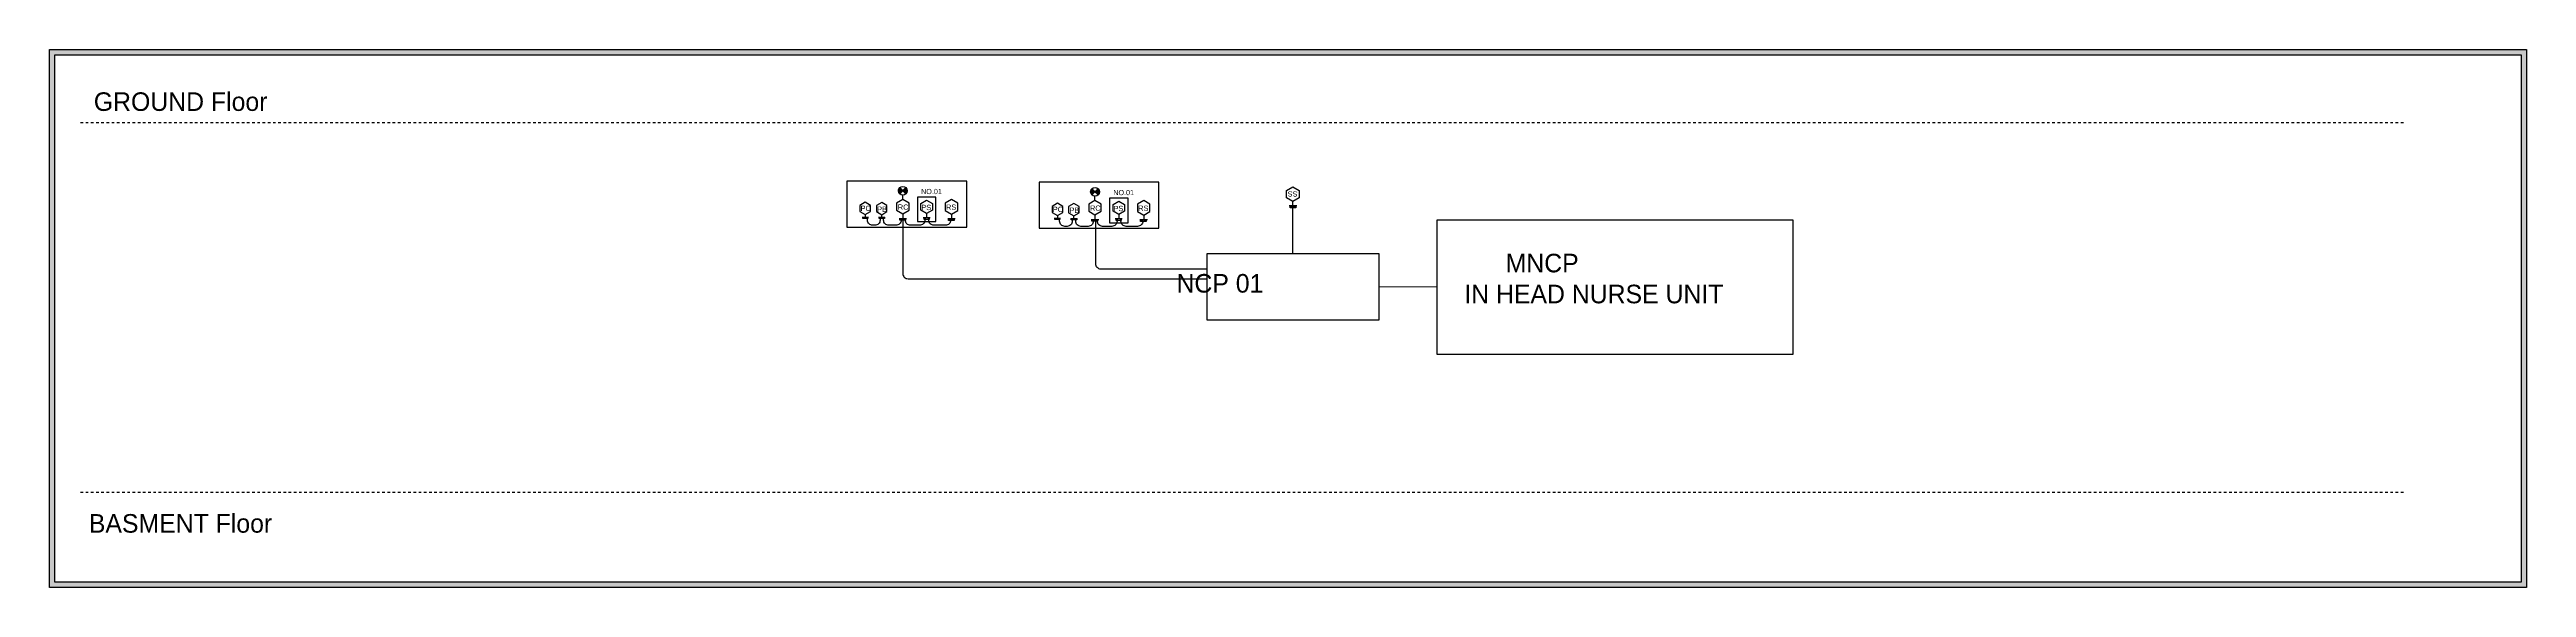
# Model space of a CAD drawing. Extents: x -15 to 255, y 313 to 399.
# Drawn here: x 160.2 to 255.5, y 322 to 342.6 of the extents above; entities that cross this region are included whole.
import ezdxf

# ---------------------------------------------------------------- set-up
doc = ezdxf.new("R2010")
doc.units = 0
doc.header["$LTSCALE"] = 0.15
doc.linetypes.add('DASHDOT', pattern=[1, 0.5, -0.25, 0, -0.25])
doc.layers.get('0').update_dxf_attribs({"color": 252})
for name, color, linetype in [('0 sockets', 252, 'Continuous'), ('00Nurse Call Diagram', 4, 'Continuous'), ('E-NURS', 4, 'Continuous'), ('ELEC-COMMENTS', 2, 'Continuous')]:
    doc.layers.add(name, color=color, linetype=linetype)
doc.styles.add('ARIAL', font='SAS_____.PFB', dxfattribs={"width": 3, "height": 0.3})
pattern_1 = [(0, (0, 0), (0, 6.985), [5.08, -1.905]), (90, (0, 0), (-6.985, 4e-16), [5.08, -1.905])]
pattern_2 = [(0, (0, 0), (0, 6.985), [5.08, -1.905]), (90, (0, 0), (-6.985, 4e-16), [5.08, -1.905])]

# ---------------------------------------------------------------- blocks, each defined once
blk = doc.blocks.new('*U68')
h = blk.add_hatch()
h.set_pattern_fill('ANGLE', color=2)
h.set_pattern_definition(pattern_1)
h.paths.add_polyline_path([(3, 40, 1), (30, 40, 1)])
at = {"color": 3}
blk.add_lwpolyline([(0, 69), (41, 69), (41, -66), (0, -66)], close=True, dxfattribs=at)
for centre in [(17, 40), (20, -39)]:
    blk.add_circle(centre, 13.1, dxfattribs=at)
at = {"layer": 'E-NURS', "ltscale": 0.8}
for p, q in [((0, 0, 0), (-106, 0, 0)), ((0, 89, 0), (0, -89, 0))]:
    blk.add_line(p, q, dxfattribs=at)
at = {"layer": 'E-NURS', "elevation": 0}
blk.add_lwpolyline([(-191, 147), (-106, 0), (-191, -147), (-360, -147), (-445, 0), (-360, 147)], close=True, dxfattribs=at)
at = {"layer": 'E-NURS', "color": 3, "linetype": 'Continuous', "style": 'ARIAL'}
blk.add_text('SS', height=123.5, rotation=270, dxfattribs=at).set_placement((-344, 111, 0))
blk = doc.blocks.new('*U77')
h = blk.add_hatch()
h.set_pattern_fill('ANGLE', color=4)
h.set_pattern_definition(pattern_1)
h.paths.add_polyline_path([(67, -77, 1), (8, -77, 1)])
at = {"color": 3}
blk.add_lwpolyline([(0, 119), (89, 119), (89, -148), (0, -148)], close=True, dxfattribs=at)
for centre in [(37, 77), (37, -77)]:
    blk.add_circle(centre, 29.3, dxfattribs=at)
at = {"layer": 'E-NURS', "ltscale": 0.8}
for p, q in [((-212, 0, 0), (0, 0, 0)), ((0, -177, 0), (0, 177, 0))]:
    blk.add_line(p, q, dxfattribs=at)
at = {"layer": 'E-NURS', "elevation": 0}
blk.add_lwpolyline([(-381, -293), (-212, 0), (-381, 293), (-720, 293), (-889, 0), (-720, -293)], close=True, dxfattribs=at)
at = {"layer": 'E-NURS', "color": 3, "linetype": 'Continuous', "style": 'ARIAL'}
blk.add_text('RS', height=246.9, rotation=90, dxfattribs=at).set_placement((-410, -259, 0))
blk = doc.blocks.new('*U81')
h = blk.add_hatch(color=2)
h.dxf.hatch_style = 1
h.paths.add_polyline_path([(-64, 35, 1), (-119, 35, 1)])
at = {"color": 3}
blk.add_lwpolyline([(-128, 0), (137, 0), (137, 72), (-128, 72)], close=True, dxfattribs=at)
for centre in [(-91, 35), (91, 35)]:
    blk.add_circle(centre, 27.3, dxfattribs=at)
at = {"layer": 'E-NURS', "ltscale": 0.8}
for p, q in [((-164, 0, 0), (164, 0, 0)), ((0, -196, 0), (0, 0, 0))]:
    blk.add_line(p, q, dxfattribs=at)
at = {"layer": 'E-NURS', "elevation": 0}
blk.add_lwpolyline([(-271, -352), (0, -196), (271, -352), (271, -665), (0, -821), (-271, -665)], close=True, dxfattribs=at)
at = {"layer": 'E-NURS', "color": 3, "linetype": 'Continuous', "style": 'ARIAL'}
blk.add_text('PS', height=250, rotation=180, dxfattribs=at).set_placement((253, -357, 0))
blk = doc.blocks.new('*U75')
h = blk.add_hatch()
h.set_pattern_fill('ANGLE', color=3)
h.set_pattern_definition(pattern_1)
h.paths.add_polyline_path([(60, 72, 1), (9, 72, 1)])
at = {"color": 3}
blk.add_lwpolyline([(0, 123), (79, 123), (79, -147), (0, -147)], close=True, dxfattribs=at)
for centre in [(34, 72), (34, -96)]:
    blk.add_circle(centre, 25.3, dxfattribs=at)
at = {"layer": 'E-NURS', "ltscale": 0.8}
for p, q in [((-212, 0, 0), (0, 0, 0)), ((0, -177, 0), (0, 177, 0))]:
    blk.add_line(p, q, dxfattribs=at)
at = {"layer": 'E-NURS', "elevation": 0}
blk.add_lwpolyline([(-381, -293), (-212, 0), (-381, 293), (-720, 293), (-889, 0), (-720, -293)], close=True, dxfattribs=at)
at = {"layer": 'E-NURS', "color": 3, "linetype": 'Continuous', "style": 'ARIAL'}
blk.add_text('RC', height=246.9, rotation=90, dxfattribs=at).set_placement((-406, -233, 0))
blk = doc.blocks.new('*U70')
h = blk.add_hatch(color=5)
h.dxf.hatch_style = 1
h.paths.add_polyline_path([(118, -28, 1), (69, -28, 1)])
at = {"color": 3}
blk.add_lwpolyline([(-125, 0), (132, 0), (132, -62), (-125, -62)], close=True, dxfattribs=at)
for centre in [(-93, -28), (93, -28)]:
    blk.add_circle(centre, 24.8, dxfattribs=at)
at = {"layer": 'E-NURS', "ltscale": 0.8}
for p, q in [((0, 0, 0), (0, 123, 0)), ((-149, 0, 0), (149, 0, 0))]:
    blk.add_line(p, q, dxfattribs=at)
at = {"layer": 'E-NURS', "elevation": 0}
blk.add_lwpolyline([(-246, 265), (0, 123), (246, 265), (246, 549), (0, 692), (-246, 549)], close=True, dxfattribs=at)
at = {"layer": 'E-NURS', "color": 3, "linetype": 'Continuous', "style": 'ARIAL'}
blk.add_text('PB', height=250, dxfattribs=at).set_placement((-214, 256, 0))
blk = doc.blocks.new('*U72')
h = blk.add_hatch(color=3)
h.dxf.hatch_style = 1
h.paths.add_polyline_path([(113, -29, 1), (63, -29, 1)])
at = {"color": 3}
blk.add_lwpolyline([(-117, 0), (115, 0), (115, -59), (-117, -59)], close=True, dxfattribs=at)
for centre in [(-88, -29), (88, -29)]:
    blk.add_circle(centre, 24.9, dxfattribs=at)
at = {"layer": 'E-NURS', "ltscale": 0.8}
for p, q in [((0, 131, 0), (0, 0, 0)), ((-149, 0, 0), (149, 0, 0))]:
    blk.add_line(p, q, dxfattribs=at)
at = {"layer": 'E-NURS', "elevation": 0}
blk.add_lwpolyline([(-246, 273), (0, 131), (246, 273), (246, 557), (0, 700), (-246, 557)], close=True, dxfattribs=at)
at = {"layer": 'E-NURS', "color": 3, "linetype": 'Continuous', "style": 'ARIAL'}
blk.add_text('PC', height=250, rotation=360, dxfattribs=at).set_placement((-220, 292, 0))
blk = doc.blocks.new('ROOM-CORRIDOR LAMP')
at = {"layer": 'E-NURS'}
h = blk.add_hatch(dxfattribs=at)
h.set_pattern_fill('ANGLE', color=256, style=0)
h.set_pattern_definition(pattern_2)
h.paths.add_polyline_path([(144, 144, 0.4142136), (-144, 144), (0, 0)])
h = blk.add_hatch(dxfattribs=at)
h.set_pattern_fill('ANGLE', color=256, style=0)
h.set_pattern_definition(pattern_2)
h.paths.add_polyline_path([(0, 0), (-144, -144, 0.4142136), (144, -144)])
blk.add_line((144, 144), (-144, -144), dxfattribs=at)
blk.add_lwpolyline([(-144, 144), (144, -144)], dxfattribs=at)
blk.add_circle((0, 0), 204, dxfattribs=at)

msp = doc.modelspace()

# ---------------------------------------------------------------- hatches: boundary and pattern name
at = {"layer": '0 sockets'}
h = msp.add_hatch(color=2, dxfattribs=at)
h.dxf.hatch_style = 1
h.paths.add_polyline_path([(255.457, 342.642), (160.235, 342.642), (160.235, 321.989), (255.457, 321.989)])
h.paths.add_polyline_path([(255.257, 322.189), (160.435, 322.189), (160.435, 342.442), (255.257, 342.442)], flags=16)
h.paths.add_polyline_path([(227.259, 336.106), (227.259, 330.933), (213.579, 330.933), (213.579, 333.519), (211.349, 333.534), (211.349, 332.264), (204.72, 332.264), (204.72, 333.842), (193.238, 333.842, -0.414214), (193.038, 334.042), (193.038, 335.826), (190.886, 335.826), (190.886, 337.592), (195.496, 337.592), (195.496, 335.826), (193.038, 335.826), (193.038, 334.042, 0.414214), (193.238, 333.842), (204.72, 333.842), (204.72, 334.21), (200.654, 334.21, -0.414214), (200.454, 334.41), (200.454, 335.786), (198.274, 335.786), (198.274, 337.552), (202.884, 337.552), (202.884, 335.786), (200.454, 335.786), (200.454, 334.41, 0.414214), (200.654, 334.21), (204.72, 334.21), (204.72, 334.804), (211.349, 334.804), (211.349, 333.534), (213.579, 333.519), (213.579, 336.106)], flags=0)
h.paths.add_polyline_path([(201.697, 336.932), (201.697, 335.995), (200.988, 335.995), (200.988, 336.932)], flags=0)
h.paths.add_polyline_path([(194.309, 336.972), (194.309, 336.035), (193.6, 336.035), (193.6, 336.972)], flags=0)
h.paths.add_polyline_path([(161.758, 340.109), (170.078, 340.109), (170.078, 341.179), (161.758, 341.179)], flags=8)
h.paths.add_polyline_path([(161.569, 323.912), (170.602, 323.912), (170.602, 324.982), (161.569, 324.982)], flags=8)
h.paths.add_polyline_path([(193.691, 337.042), (194.491, 337.042), (194.491, 337.342), (193.691, 337.342)], flags=8)
h.paths.add_polyline_path([(201.079, 337.002), (201.879, 337.002), (201.879, 337.302), (201.079, 337.302)], flags=8)
h.paths.add_polyline_path([(206.072, 333.131), (210.113, 333.131), (210.113, 334.201), (206.072, 334.201)], flags=8)
h.paths.add_polyline_path([(214.446, 332.721), (226.926, 332.721), (226.926, 334.98), (214.446, 334.98)], flags=8)

# ---------------------------------------------------------------- linework, layer by layer
at = {"layer": '0 sockets', "color": 6}
for points in [[(160.235, 342.642), (255.457, 342.642), (255.457, 321.989), (160.235, 321.989)], [(160.435, 342.442), (255.257, 342.442), (255.257, 322.189), (160.435, 322.189)]]:
    msp.add_lwpolyline(points, close=True, dxfattribs=at)
at = {"layer": '00Nurse Call Diagram', "color": 6, "linetype": 'DASHDOT'}
for points in [[(161.426, 339.842), (250.73, 339.842)], [(161.426, 325.643), (250.73, 325.643)]]:
    msp.add_lwpolyline(points, dxfattribs=at)
at = {"layer": '00Nurse Call Diagram', "color": 6, "linetype": 'Continuous'}
for points in [[(195.496, 337.592), (190.886, 337.592), (190.886, 335.826), (195.496, 335.826)], [(202.884, 337.552), (198.274, 337.552), (198.274, 335.786), (202.884, 335.786)], [(194.309, 336.972), (193.6, 336.972), (193.6, 336.035), (194.309, 336.035)], [(201.697, 336.932), (200.988, 336.932), (200.988, 335.995), (201.697, 335.995)], [(213.579, 336.106), (227.259, 336.106), (227.259, 330.933), (213.579, 330.933)], [(211.349, 334.804), (204.72, 334.804), (204.72, 332.264), (211.349, 332.264)]]:
    msp.add_lwpolyline(points, close=True, dxfattribs=at)
for points in [[(192.165, 336.201), (192.165, 336.093, -0.414214), (191.965, 335.893), (191.88, 335.893, -0.414214), (191.68, 336.093), (191.68, 336.204)], [(192.974, 336.159), (192.974, 336.093, -0.414214), (192.774, 335.893), (192.499, 335.893, -0.414214), (192.299, 336.093), (192.299, 336.201)], [(193.038, 336.159), (193.038, 334.042, 0.414214), (193.238, 333.842), (204.72, 333.842)], [(193.885, 336.184), (193.885, 336.093, -0.414214), (193.685, 335.893), (193.333, 335.893, -0.414214), (193.133, 336.093), (193.133, 336.159)], [(194.878, 336.153), (194.878, 336.093, -0.414214), (194.678, 335.893), (194.237, 335.893, -0.414214), (194.037, 336.093), (194.037, 336.184)], [(199.553, 336.161), (199.553, 336.053, -0.414214), (199.353, 335.853), (199.268, 335.853, -0.414214), (199.068, 336.053), (199.068, 336.164)], [(200.362, 336.119), (200.362, 336.053, -0.414214), (200.162, 335.853), (199.887, 335.853, -0.414214), (199.687, 336.053), (199.687, 336.161)], [(201.273, 336.144), (201.273, 336.053, -0.414214), (201.073, 335.853), (200.721, 335.853, -0.414214), (200.521, 336.053), (200.521, 336.119)], [(202.266, 336.113), (202.266, 336.053, -0.414214), (202.066, 335.853), (201.625, 335.853, -0.414214), (201.425, 336.053), (201.425, 336.144)], [(204.72, 334.21), (200.654, 334.21, -0.414214), (200.454, 334.41), (200.454, 336.119)]]:
    msp.add_lwpolyline(points, format="xyb", dxfattribs=at)
for points in [[(193.038, 336.888), (193.038, 337.052)], [(200.426, 336.848), (200.426, 337.012)], [(208.034, 334.804), (208.034, 336.636)], [(213.579, 333.519), (211.349, 333.534)]]:
    msp.add_lwpolyline(points, dxfattribs=at)

# ---------------------------------------------------------------- block references
at = {"layer": 'E-NURS', "color": 6}
for name, p, xscale, yscale, zscale, rotation in [('ROOM-CORRIDOR LAMP', (193.039, 337.222), 0.0008191860001327866, 0.0008191860001327866, 0.0008191860001327866, 90), ('ROOM-CORRIDOR LAMP', (200.427, 337.182), 0.0008191860001327866, 0.0008191860001327866, 0.0008191860001327866, 90), ('*U68', (208.034, 336.636), 0.001639342902260456, 0.001639342902260456, 0.001639342902260456, 270), ('*U81', (193.954, 336.184), 0.0008196714511301471, 0.0008196714511301471, 0.0008196714511301471, 180.0000000019864), ('*U81', (201.342, 336.144), 0.0008196714511301471, 0.0008196714511301471, 0.0008196714511301471, 180.0000000019864)]:
    msp.add_blockref(name, p, dxfattribs=dict(at, xscale=xscale, yscale=yscale, zscale=zscale, rotation=rotation))
at = {"layer": 'ELEC-COMMENTS', "color": 6, "xscale": 0.0008196714511301471, "yscale": 0.0008196714511301471, "zscale": 0.0008196714511301471}
for name, p in [('*U72', (191.593, 336.204)), ('*U70', (192.227, 336.201)), ('*U72', (198.982, 336.164)), ('*U70', (199.615, 336.161))]:
    msp.add_blockref(name, p, dxfattribs=at)
for name, p, rotation in [('*U75', (193.038, 336.159), 269.9999999999999), ('*U77', (194.912, 336.153), 270), ('*U75', (200.426, 336.119), 269.9999999999999), ('*U77', (202.3, 336.113), 270)]:
    msp.add_blockref(name, p, dxfattribs=dict(at, rotation=rotation))

# ---------------------------------------------------------------- texts
at = {"layer": '00Nurse Call Diagram', "color": 6, "linetype": 'Continuous', "attachment_point": 1}
for s, width, gutter_width, insert, char_height in [('GROUND Floor', 52.20023, 3.566, (161.937, 341), 0.71315), ('NO.01', 0.67894, 1, (193.741, 337.292), 0.2), ('NO.01', 0.67894, 1, (201.129, 337.252), 0.2), ('      MNCP\\PIN HEAD NURSE UNIT', 52.20023, 3.566, (214.624, 334.801), 0.71315), ('      NCP 01', 52.20023, 3.566, (201.971, 334.023), 0.71315), ('BASMENT Floor', 52.20023, 3.566, (161.747, 324.804), 0.71315)]:
    msp.add_mtext_dynamic_manual_height_columns(s, width=width, gutter_width=gutter_width, heights=[0], dxfattribs=dict(at, insert=insert, char_height=char_height))

doc.saveas('drawing.dxf')
